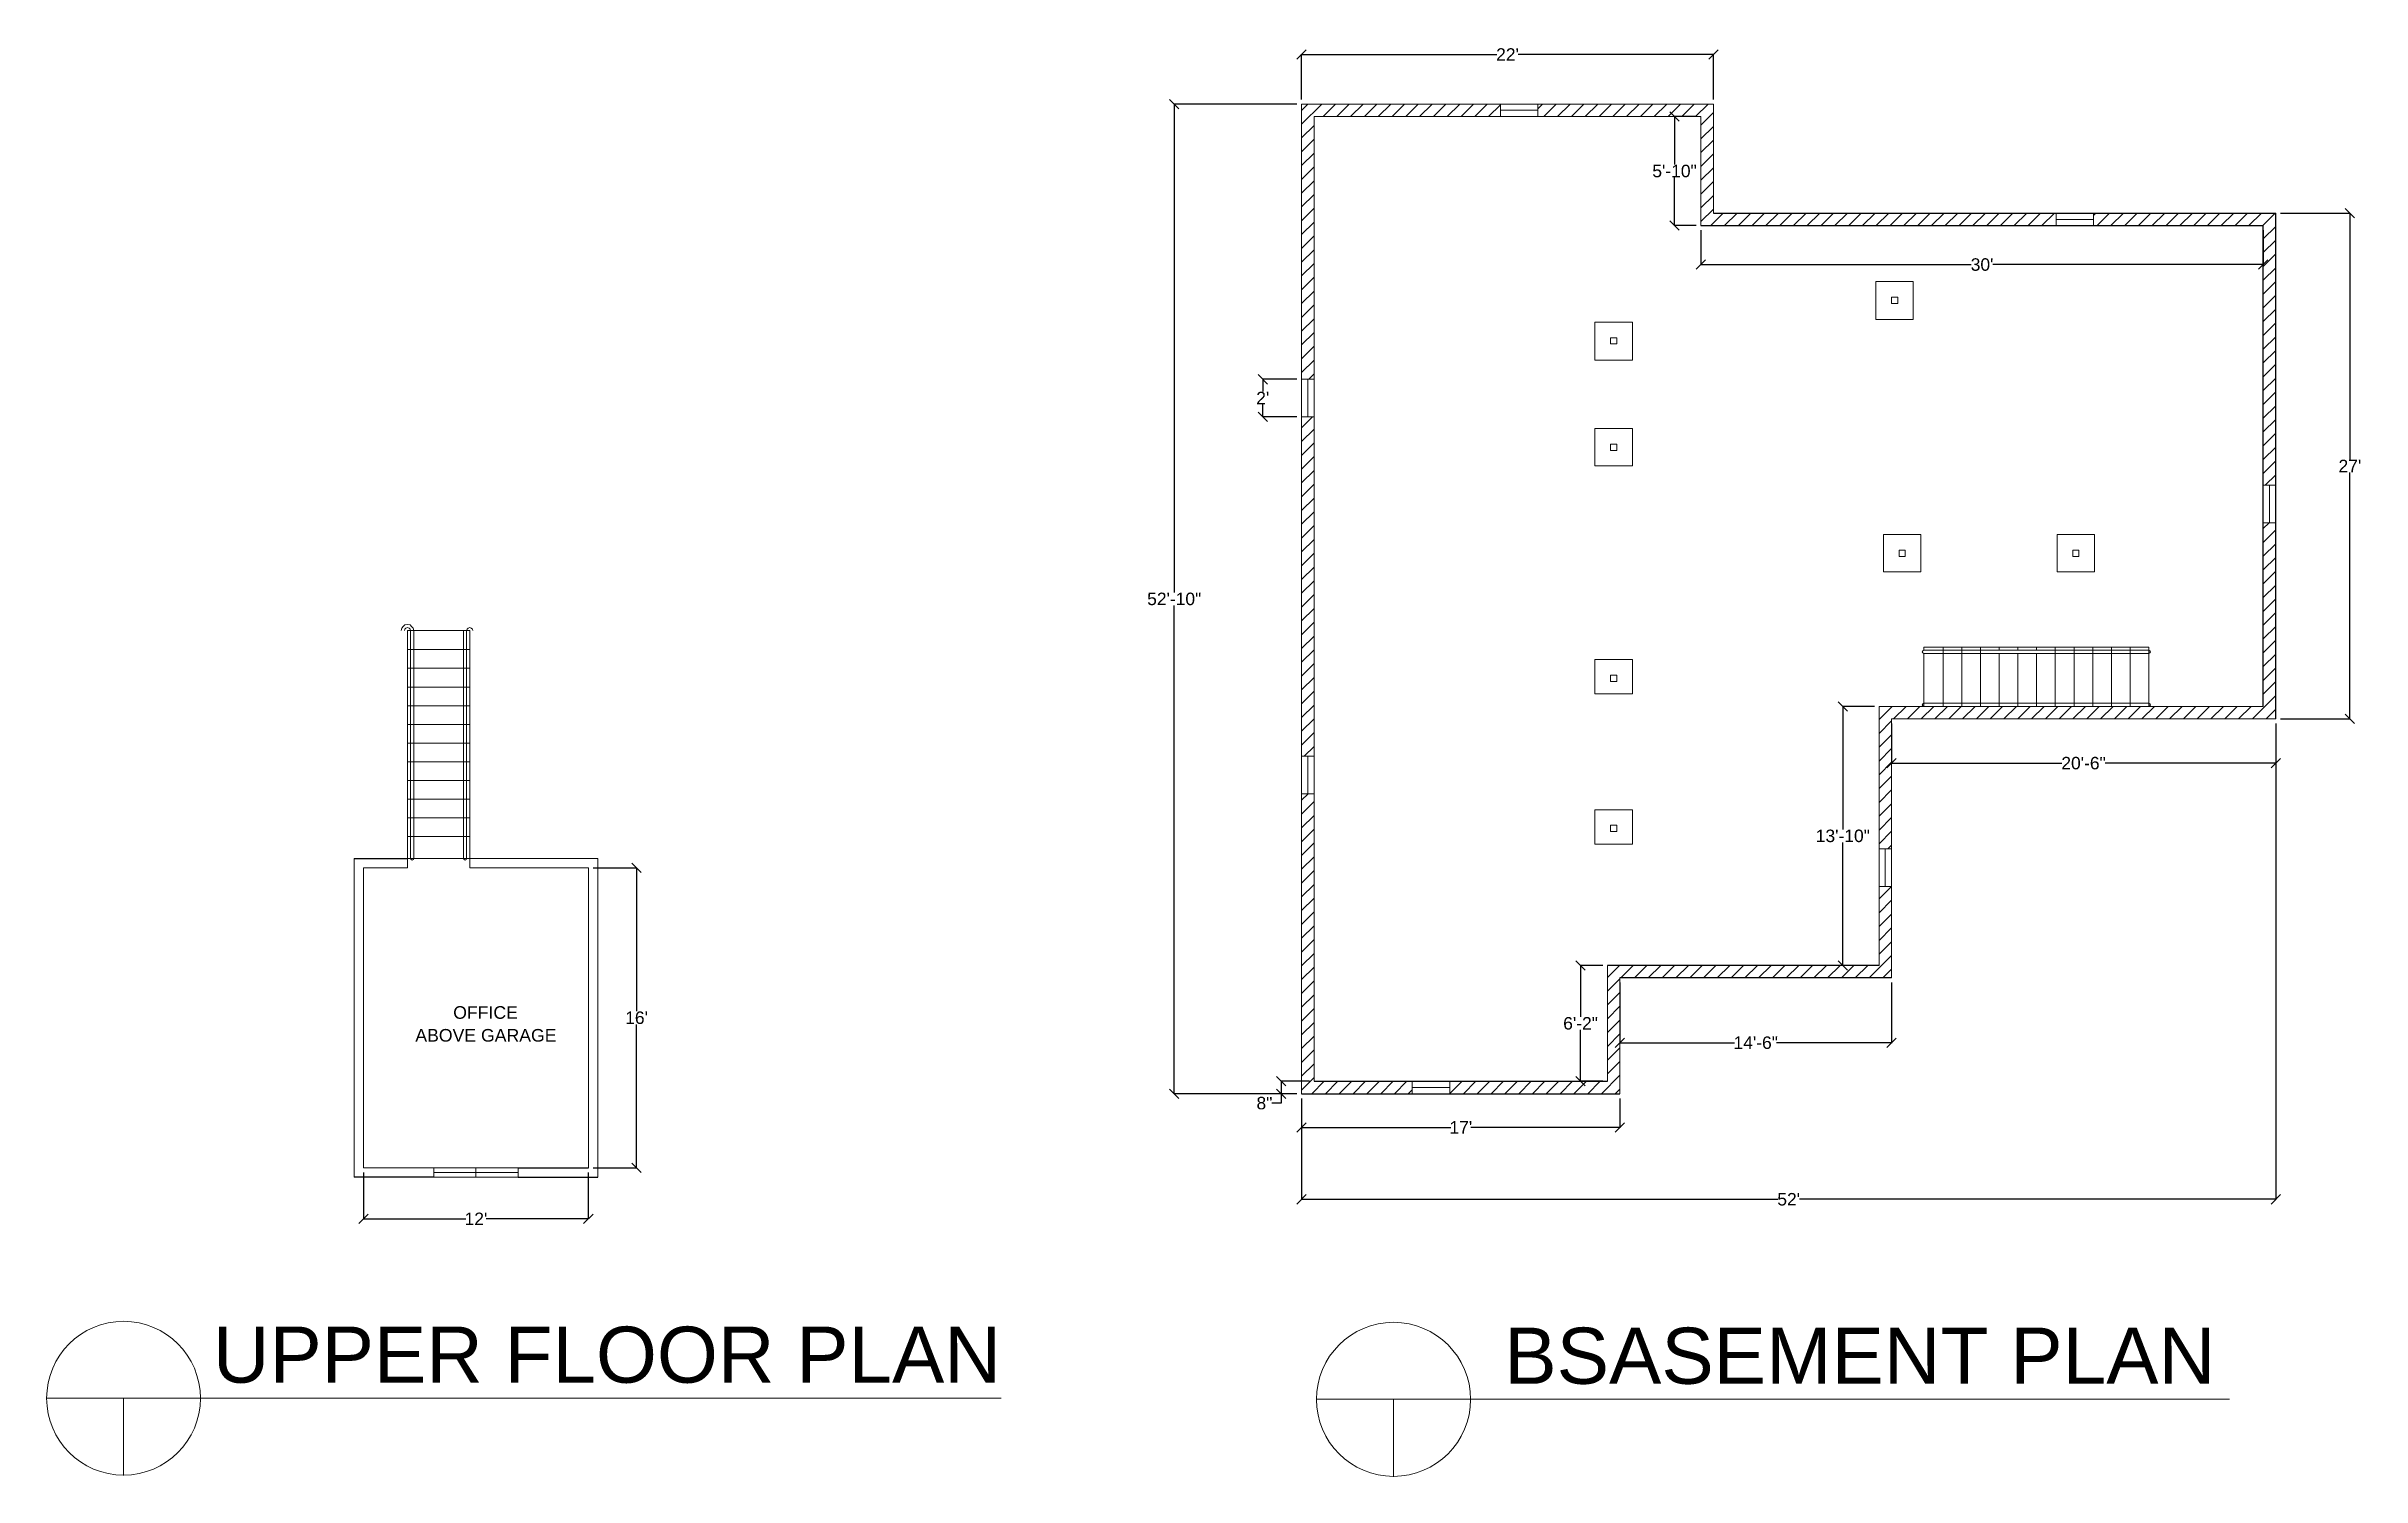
# Model space of a CAD drawing. Header units: inches. Extents: x 2489 to 11897, y 91 to 1364.
# Drawn here: x 2489 to 3973, y 111 to 1028 of the extents above; entities that cross this region are included whole.
import ezdxf

# ---------------------------------------------------------------- set-up
doc = ezdxf.new("R2010")
doc.units = ezdxf.units.IN
doc.header["$MEASUREMENT"] = 0
doc.layers.add('PDF2_Geometry', color=7, linetype='Continuous')
doc.layers.add('PDF2_Text', color=7, linetype='Continuous')
doc.styles.add('PDF Arial', font='arial.ttf')
doc.styles.get("Standard").update_dxf_attribs({"font": 'arial.ttf'})
doc.dimstyles.get("Standard").update_dxf_attribs({"dimtxt": 8, "dimasz": 6, "dimexe": 0.18, "dimexo": 3, "dimgap": 0.09, "dimtad": 0, "dimtih": 1, "dimtoh": 1, "dimdec": 4, "dimzin": 0, "dimdsep": 46, "dimlunit": 4, "dimtxsty": 'Standard', "dimblk": 'OBLIQUE', "dimcen": 0.09, "dimadec": 0, "dimazin": 0, "dimtfac": 1, "dimtdec": 4, "dimtofl": 0, "dimtmove": 0, "dimatfit": 3, "dimldrblk": 'OBLIQUE', "dimfxl": 1, "dimtolj": 1, "dimtzin": 0, "dimarcsym": 0})

msp = doc.modelspace()

# ---------------------------------------------------------------- texts
at = {"layer": 'PDF2_Text', "attachment_point": 7, "style": 'PDF Arial'}
for s, insert, char_height in [('OFFICE', (2750.14704, 404.6326), 8.090371), ('ABOVE GARAGE', (2725.87876, 390.00813), 8.0903708), ('UPPER FLOOR PLAN', (2596.18777, 171.107), 35.9295891), ('BSASEMENT PLAN', (3423.46433, 170.39544), 35.9923669)]:
    msp.add_mtext(s, dxfattribs=dict(at, insert=insert, char_height=char_height))

# ---------------------------------------------------------------- blocks, each defined once
blk = doc.blocks.new('_Oblique')
at = {"color": 0, "linetype": 'ByBlock', "lineweight": -2}
blk.add_line((-0.5, -0.5), (0.5, 0.5), dxfattribs=at)
blk = doc.blocks.new('*D49')
at = {"layer": 'Defpoints', "color": 0, "lineweight": 15, "transparency": 16777216}
for p in [(2692.7, 309.3), (2836.7, 309.3), (2692.7, 276.6)]:
    blk.add_point(p, dxfattribs=at)
at = {"layer": 'PDF2_Geometry', "color": 0, "lineweight": -2, "transparency": 16777216}
for p, q in [((2692.7, 306.3), (2692.7, 276.5)), ((2836.7, 306.3), (2836.7, 276.5)), ((2692.7, 276.6), (2758.2, 276.6)), ((2836.7, 276.6), (2771.2, 276.6))]:
    blk.add_line(p, q, dxfattribs=at)
at = {"layer": 'PDF2_Geometry', "color": 0, "lineweight": -2, "transparency": 16777216, "xscale": 6, "yscale": 6, "zscale": 6, "rotation": 180}
blk.add_blockref('_Oblique', (2692.7, 276.6), dxfattribs=at)
at = {"layer": 'PDF2_Geometry', "color": 0, "lineweight": -2, "transparency": 16777216, "xscale": 6, "yscale": 6, "zscale": 6}
blk.add_blockref('_Oblique', (2836.7, 276.6), dxfattribs=at)
at = {"layer": 'PDF2_Geometry', "color": 0, "lineweight": 9, "transparency": 16777216, "insert": (2764.7, 276.6), "char_height": 8, "attachment_point": 5}
blk.add_mtext("\\A1;12'", dxfattribs=at)
blk = doc.blocks.new('*D50')
at = {"layer": 'Defpoints', "color": 0, "lineweight": 15, "transparency": 16777216}
for p in [(2836.7, 501.5), (2867.6, 501.5), (2836.7, 309.3)]:
    blk.add_point(p, dxfattribs=at)
at = {"layer": 'PDF2_Geometry', "color": 0, "lineweight": -2, "transparency": 16777216}
for p, q in [((2839.7, 501.5), (2867.8, 501.5)), ((2867.6, 501.5), (2867.6, 409.6)), ((2867.6, 309.3), (2867.6, 401.2)), ((2839.7, 309.3), (2867.8, 309.3))]:
    blk.add_line(p, q, dxfattribs=at)
at = {"layer": 'PDF2_Geometry', "color": 0, "lineweight": -2, "transparency": 16777216, "xscale": 6, "yscale": 6, "zscale": 6}
for p, rotation in [((2867.6, 501.5), 90), ((2867.6, 309.3), 270)]:
    blk.add_blockref('_Oblique', p, dxfattribs=dict(at, rotation=rotation))
at = {"layer": 'PDF2_Geometry', "color": 0, "lineweight": 9, "transparency": 16777216, "insert": (2867.6, 405.4), "char_height": 8, "attachment_point": 5}
blk.add_mtext("\\A1;16'", dxfattribs=at)
blk = doc.blocks.new('*D94')
at = {"layer": 'Defpoints', "color": 0, "lineweight": 15, "transparency": 16777216}
for p in [(3293.6, 990.7), (3212, 356.7), (3293.6, 356.7)]:
    blk.add_point(p, dxfattribs=at)
at = {"layer": 'PDF2_Geometry', "color": 0, "lineweight": -2, "transparency": 16777216}
for p, q in [((3290.6, 990.7), (3211.9, 990.7)), ((3212, 990.7), (3212, 677.9)), ((3212, 356.7), (3212, 669.6)), ((3290.6, 356.7), (3211.9, 356.7))]:
    blk.add_line(p, q, dxfattribs=at)
at = {"layer": 'PDF2_Geometry', "color": 0, "lineweight": -2, "transparency": 16777216, "xscale": 6, "yscale": 6, "zscale": 6}
for p, rotation in [((3212, 990.7), 89.99946361669032), ((3212, 356.7), 269.9994636166903)]:
    blk.add_blockref('_Oblique', p, dxfattribs=dict(at, rotation=rotation))
at = {"layer": 'PDF2_Geometry', "color": 0, "lineweight": 9, "transparency": 16777216, "insert": (3212, 673.7), "char_height": 8, "attachment_point": 5}
blk.add_mtext('\\A1;52\'-10"', dxfattribs=at)
blk = doc.blocks.new('*D95')
at = {"color": 0, "lineweight": -2, "transparency": 16777216}
for p, q in [((3298.6, 364.7), (3280.3, 364.7)), ((3290.6, 356.7), (3280.3, 356.7)), ((3280.5, 364.7), (3280.5, 356.7)), ((3280.5, 356.7), (3280.5, 350.7)), ((3280.5, 350.7), (3274.5, 350.7))]:
    blk.add_line(p, q, dxfattribs=at)
at = {"layer": 'Defpoints', "color": 0, "lineweight": 15, "transparency": 16777216}
for p in [(3280.5, 356.7), (3293.6, 356.7), (3301.6, 364.7)]:
    blk.add_point(p, dxfattribs=at)
at = {"color": 0, "lineweight": -2, "transparency": 16777216, "xscale": 6, "yscale": 6, "zscale": 6}
for p, rotation in [((3280.5, 364.7), 90), ((3280.5, 356.7), 270)]:
    blk.add_blockref('_Oblique', p, dxfattribs=dict(at, rotation=rotation))
at = {"color": 0, "lineweight": 15, "transparency": 16777216, "insert": (3269.8, 350.7), "char_height": 8, "attachment_point": 5}
blk.add_mtext('\\A1;8"', dxfattribs=at)
blk = doc.blocks.new('*D96')
at = {"layer": 'Defpoints', "color": 0, "lineweight": 15, "transparency": 16777216}
for p in [(3293.6, 356.7), (3497.5, 356.7), (3497.5, 335.2)]:
    blk.add_point(p, dxfattribs=at)
at = {"layer": 'PDF2_Geometry', "color": 0, "lineweight": -2, "transparency": 16777216}
for p, q in [((3293.6, 353.7), (3293.6, 335)), ((3497.5, 353.7), (3497.5, 335)), ((3293.6, 335.2), (3389.1, 335.2)), ((3497.5, 335.2), (3402.1, 335.2))]:
    blk.add_line(p, q, dxfattribs=at)
at = {"layer": 'PDF2_Geometry', "color": 0, "lineweight": -2, "transparency": 16777216, "xscale": 6, "yscale": 6, "zscale": 6, "rotation": 180}
blk.add_blockref('_Oblique', (3293.6, 335.2), dxfattribs=at)
at = {"layer": 'PDF2_Geometry', "color": 0, "lineweight": -2, "transparency": 16777216, "xscale": 6, "yscale": 6, "zscale": 6}
blk.add_blockref('_Oblique', (3497.5, 335.2), dxfattribs=at)
at = {"layer": 'PDF2_Geometry', "color": 0, "lineweight": 9, "transparency": 16777216, "insert": (3395.6, 335.2), "char_height": 8, "attachment_point": 5}
blk.add_mtext("\\A1;17'", dxfattribs=at)
blk = doc.blocks.new('*D97')
at = {"layer": 'Defpoints', "color": 0, "lineweight": 15, "transparency": 16777216}
for p in [(3472.3, 438.9), (3489.5, 438.9), (3489.5, 364.7)]:
    blk.add_point(p, dxfattribs=at)
at = {"layer": 'PDF2_Geometry', "color": 0, "lineweight": -2, "transparency": 16777216}
for p, q in [((3486.5, 438.9), (3472.1, 438.9)), ((3472.3, 438.9), (3472.3, 406)), ((3472.3, 364.7), (3472.3, 397.7)), ((3486.5, 364.7), (3472.1, 364.7))]:
    blk.add_line(p, q, dxfattribs=at)
at = {"layer": 'PDF2_Geometry', "color": 0, "lineweight": -2, "transparency": 16777216, "xscale": 6, "yscale": 6, "zscale": 6}
for p, rotation in [((3472.3, 438.9), 90), ((3472.3, 364.7), 270)]:
    blk.add_blockref('_Oblique', p, dxfattribs=dict(at, rotation=rotation))
at = {"layer": 'PDF2_Geometry', "color": 0, "lineweight": 9, "transparency": 16777216, "insert": (3472.3, 401.8), "char_height": 8, "attachment_point": 5}
blk.add_mtext('\\A1;6\'-2"', dxfattribs=at)
blk = doc.blocks.new('*D98')
at = {"layer": 'Defpoints', "color": 0, "lineweight": 15, "transparency": 16777216}
for p in [(3497.5, 430.9), (3671.5, 430.9), (3671.5, 389.4)]:
    blk.add_point(p, dxfattribs=at)
at = {"layer": 'PDF2_Geometry', "color": 0, "lineweight": -2, "transparency": 16777216}
for p, q in [((3497.5, 427.9), (3497.5, 389.2)), ((3671.5, 427.9), (3671.5, 389.2)), ((3497.5, 389.4), (3571, 389.4)), ((3671.5, 389.4), (3597.9, 389.4))]:
    blk.add_line(p, q, dxfattribs=at)
at = {"layer": 'PDF2_Geometry', "color": 0, "lineweight": -2, "transparency": 16777216, "xscale": 6, "yscale": 6, "zscale": 6, "rotation": 180}
blk.add_blockref('_Oblique', (3497.5, 389.4), dxfattribs=at)
at = {"layer": 'PDF2_Geometry', "color": 0, "lineweight": -2, "transparency": 16777216, "xscale": 6, "yscale": 6, "zscale": 6}
blk.add_blockref('_Oblique', (3671.5, 389.4), dxfattribs=at)
at = {"layer": 'PDF2_Geometry', "color": 0, "lineweight": 9, "transparency": 16777216, "insert": (3584.5, 389.4), "char_height": 8, "attachment_point": 5}
blk.add_mtext('\\A1;14\'-6"', dxfattribs=at)
blk = doc.blocks.new('*D99')
at = {"layer": 'Defpoints', "color": 0, "lineweight": 15, "transparency": 16777216}
for p in [(3640.3, 604.9), (3663.5, 604.9), (3663.5, 438.9)]:
    blk.add_point(p, dxfattribs=at)
at = {"layer": 'PDF2_Geometry', "color": 0, "lineweight": -2, "transparency": 16777216}
for p, q in [((3660.5, 604.9), (3640.2, 604.9)), ((3640.3, 604.9), (3640.3, 526.1)), ((3640.3, 438.9), (3640.3, 517.7)), ((3660.5, 438.9), (3640.2, 438.9))]:
    blk.add_line(p, q, dxfattribs=at)
at = {"layer": 'PDF2_Geometry', "color": 0, "lineweight": -2, "transparency": 16777216, "xscale": 6, "yscale": 6, "zscale": 6}
for p, rotation in [((3640.3, 604.9), 90), ((3640.3, 438.9), 270)]:
    blk.add_blockref('_Oblique', p, dxfattribs=dict(at, rotation=rotation))
at = {"layer": 'PDF2_Geometry', "color": 0, "lineweight": 9, "transparency": 16777216, "insert": (3640.3, 521.9), "char_height": 8, "attachment_point": 5}
blk.add_mtext('\\A1;13\'-10"', dxfattribs=at)
blk = doc.blocks.new('*D100')
at = {"layer": 'Defpoints', "color": 0, "lineweight": 15, "transparency": 16777216}
for p in [(3671.5, 596.9), (3917.6, 596.9), (3917.6, 568.5)]:
    blk.add_point(p, dxfattribs=at)
at = {"layer": 'PDF2_Geometry', "color": 0, "lineweight": -2, "transparency": 16777216}
for p, q in [((3671.5, 593.9), (3671.5, 568.3)), ((3917.6, 593.9), (3917.6, 568.3)), ((3671.5, 568.5), (3780.6, 568.5)), ((3917.6, 568.5), (3808.4, 568.5))]:
    blk.add_line(p, q, dxfattribs=at)
at = {"layer": 'PDF2_Geometry', "color": 0, "lineweight": -2, "transparency": 16777216, "xscale": 6, "yscale": 6, "zscale": 6, "rotation": 180}
blk.add_blockref('_Oblique', (3671.5, 568.5), dxfattribs=at)
at = {"layer": 'PDF2_Geometry', "color": 0, "lineweight": -2, "transparency": 16777216, "xscale": 6, "yscale": 6, "zscale": 6}
blk.add_blockref('_Oblique', (3917.6, 568.5), dxfattribs=at)
at = {"layer": 'PDF2_Geometry', "color": 0, "lineweight": 9, "transparency": 16777216, "insert": (3794.5, 568.5), "char_height": 8, "attachment_point": 5}
blk.add_mtext('\\A1;20\'-6"', dxfattribs=at)
blk = doc.blocks.new('*D101')
at = {"layer": 'Defpoints', "color": 0, "lineweight": 15, "transparency": 16777216}
for p in [(3917.6, 596.9), (3293.6, 356.7), (3917.6, 289.1)]:
    blk.add_point(p, dxfattribs=at)
at = {"layer": 'PDF2_Geometry', "color": 0, "lineweight": -2, "transparency": 16777216}
for p, q in [((3917.6, 593.9), (3917.6, 288.9)), ((3293.6, 353.7), (3293.6, 288.9)), ((3293.6, 289.1), (3598.7, 289.1)), ((3917.6, 289.1), (3612.5, 289.1))]:
    blk.add_line(p, q, dxfattribs=at)
at = {"layer": 'PDF2_Geometry', "color": 0, "lineweight": -2, "transparency": 16777216, "xscale": 6, "yscale": 6, "zscale": 6, "rotation": 180}
blk.add_blockref('_Oblique', (3293.6, 289.1), dxfattribs=at)
at = {"layer": 'PDF2_Geometry', "color": 0, "lineweight": -2, "transparency": 16777216, "xscale": 6, "yscale": 6, "zscale": 6}
blk.add_blockref('_Oblique', (3917.6, 289.1), dxfattribs=at)
at = {"layer": 'PDF2_Geometry', "color": 0, "lineweight": 9, "transparency": 16777216, "insert": (3605.6, 289.1), "char_height": 8, "attachment_point": 5}
blk.add_mtext("\\A1;52'", dxfattribs=at)
blk = doc.blocks.new('*D102')
at = {"layer": 'Defpoints', "color": 0, "lineweight": 15, "transparency": 16777216}
for p in [(3917.6, 920.9), (3965.1, 920.9), (3917.6, 596.9)]:
    blk.add_point(p, dxfattribs=at)
at = {"layer": 'PDF2_Geometry', "color": 0, "lineweight": -2, "transparency": 16777216}
for p, q in [((3920.6, 920.9), (3965.3, 920.9)), ((3965.1, 920.9), (3965.1, 763)), ((3965.1, 596.9), (3965.1, 754.8)), ((3920.6, 596.9), (3965.3, 596.9))]:
    blk.add_line(p, q, dxfattribs=at)
at = {"layer": 'PDF2_Geometry', "color": 0, "lineweight": -2, "transparency": 16777216, "xscale": 6, "yscale": 6, "zscale": 6}
for p, rotation in [((3965.1, 920.9), 90), ((3965.1, 596.9), 270)]:
    blk.add_blockref('_Oblique', p, dxfattribs=dict(at, rotation=rotation))
at = {"layer": 'PDF2_Geometry', "color": 0, "lineweight": 9, "transparency": 16777216, "insert": (3965.1, 758.9), "char_height": 8, "attachment_point": 5}
blk.add_mtext("\\A1;27'", dxfattribs=at)
blk = doc.blocks.new('*D103')
at = {"layer": 'Defpoints', "color": 0, "lineweight": 15, "transparency": 16777216}
for p in [(3549.4, 912.9), (3909.6, 912.9), (3909.6, 887.9)]:
    blk.add_point(p, dxfattribs=at)
at = {"layer": 'PDF2_Geometry', "color": 0, "lineweight": -2, "transparency": 16777216}
for p, q in [((3549.4, 909.9), (3549.4, 887.7)), ((3909.6, 909.9), (3909.6, 887.7)), ((3549.4, 887.9), (3722.6, 887.9)), ((3909.6, 887.9), (3736.4, 887.9))]:
    blk.add_line(p, q, dxfattribs=at)
at = {"layer": 'PDF2_Geometry', "color": 0, "lineweight": -2, "transparency": 16777216, "xscale": 6, "yscale": 6, "zscale": 6, "rotation": 180}
blk.add_blockref('_Oblique', (3549.4, 887.9), dxfattribs=at)
at = {"layer": 'PDF2_Geometry', "color": 0, "lineweight": -2, "transparency": 16777216, "xscale": 6, "yscale": 6, "zscale": 6}
blk.add_blockref('_Oblique', (3909.6, 887.9), dxfattribs=at)
at = {"layer": 'PDF2_Geometry', "color": 0, "lineweight": 9, "transparency": 16777216, "insert": (3729.5, 887.9), "char_height": 8, "attachment_point": 5}
blk.add_mtext("\\A1;30'", dxfattribs=at)
blk = doc.blocks.new('*D104')
at = {"layer": 'Defpoints', "color": 0, "lineweight": 15, "transparency": 16777216}
for p in [(3532.5, 982.7), (3549.4, 982.7), (3549.4, 912.9)]:
    blk.add_point(p, dxfattribs=at)
at = {"layer": 'PDF2_Geometry', "color": 0, "lineweight": -2, "transparency": 16777216}
for p, q in [((3546.4, 982.7), (3532.4, 982.7)), ((3532.5, 982.7), (3532.5, 952)), ((3532.5, 912.9), (3532.5, 943.6)), ((3546.4, 912.9), (3532.4, 912.9))]:
    blk.add_line(p, q, dxfattribs=at)
at = {"layer": 'PDF2_Geometry', "color": 0, "lineweight": -2, "transparency": 16777216, "xscale": 6, "yscale": 6, "zscale": 6}
for p, rotation in [((3532.5, 982.7), 90), ((3532.5, 912.9), 270)]:
    blk.add_blockref('_Oblique', p, dxfattribs=dict(at, rotation=rotation))
at = {"layer": 'PDF2_Geometry', "color": 0, "lineweight": 9, "transparency": 16777216, "insert": (3532.5, 947.8), "char_height": 8, "attachment_point": 5}
blk.add_mtext('\\A1;5\'-10"', dxfattribs=at)
blk = doc.blocks.new('*D105')
at = {"layer": 'Defpoints', "color": 0, "lineweight": 15, "transparency": 16777216}
for p in [(3557.4, 1022.5), (3293.6, 990.7), (3557.4, 990.7)]:
    blk.add_point(p, dxfattribs=at)
at = {"layer": 'PDF2_Geometry', "color": 0, "lineweight": -2, "transparency": 16777216}
for p, q in [((3293.6, 993.7), (3293.6, 1022.7)), ((3293.6, 1022.5), (3418.6, 1022.5)), ((3557.4, 1022.5), (3432.4, 1022.5)), ((3557.4, 993.7), (3557.4, 1022.7))]:
    blk.add_line(p, q, dxfattribs=at)
at = {"layer": 'PDF2_Geometry', "color": 0, "lineweight": -2, "transparency": 16777216, "xscale": 6, "yscale": 6, "zscale": 6, "rotation": 180}
blk.add_blockref('_Oblique', (3293.6, 1022.5), dxfattribs=at)
at = {"layer": 'PDF2_Geometry', "color": 0, "lineweight": -2, "transparency": 16777216, "xscale": 6, "yscale": 6, "zscale": 6}
blk.add_blockref('_Oblique', (3557.4, 1022.5), dxfattribs=at)
at = {"layer": 'PDF2_Geometry', "color": 0, "lineweight": 9, "transparency": 16777216, "insert": (3425.5, 1022.5), "char_height": 8, "attachment_point": 5}
blk.add_mtext("\\A1;22'", dxfattribs=at)
blk = doc.blocks.new('*D109')
at = {"color": 0, "lineweight": -2, "transparency": 16777216}
for p, q in [((3290.6, 814.4), (3268.5, 814.4)), ((3268.7, 814.4), (3268.7, 806.5)), ((3290.6, 790.4), (3268.5, 790.4)), ((3268.7, 790.4), (3268.7, 798.3))]:
    blk.add_line(p, q, dxfattribs=at)
at = {"layer": 'Defpoints', "color": 0, "lineweight": 15, "transparency": 16777216}
for p in [(3268.7, 814.4), (3293.6, 814.4), (3293.6, 790.4)]:
    blk.add_point(p, dxfattribs=at)
at = {"color": 0, "lineweight": -2, "transparency": 16777216, "xscale": 6, "yscale": 6, "zscale": 6}
for p, rotation in [((3268.7, 814.4), 90), ((3268.7, 790.4), 270)]:
    blk.add_blockref('_Oblique', p, dxfattribs=dict(at, rotation=rotation))
at = {"color": 0, "lineweight": 15, "transparency": 16777216, "insert": (3268.7, 802.4), "char_height": 8, "attachment_point": 5}
blk.add_mtext("\\A1;2'", dxfattribs=at)

# ---------------------------------------------------------------- dimensions: what is measured, and where the dimension line sits
at = {"lineweight": 15}
for base, p1, p2, picture, middle in [((3268.71133, 814.42702), (3293.6144, 790.42702), (3293.61462, 814.42702), '*D109', (3268.71133, 802.42702)), ((3280.45364, 356.74677), (3301.61041, 364.74677), (3293.61034, 356.74677), '*D95', (3269.76064, 350.74677))]:
    dim = msp.add_linear_dim(base=base, p1=p1, p2=p2, angle=90, dimstyle='Standard', dxfattribs=at)
    dim.commit()
    dim.dimension.update_dxf_attribs({"geometry": picture, "text_midpoint": middle})
at = {"layer": 'PDF2_Geometry', "lineweight": 9}
for p1, p2, distance, text, picture, middle in [((3293.61627, 990.72542), (3557.38596, 990.72536), 31.76646, "22'", '*D105', (3425.50111, 1022.49182)), ((3671.4755, 596.90021), (3917.61625, 596.90021), -28.42578, '20\'-6"', '*D100', (3794.54587, 568.47443))]:
    dim = msp.add_aligned_dim(p1=p1, p2=p2, distance=distance, text=text, dimstyle='Standard', dxfattribs=at)
    dim.commit()
    dim.dimension.update_dxf_attribs({"geometry": picture, "text_midpoint": middle})
dim = msp.add_aligned_dim(p1=(3293.6162709184, 990.7254240005), p2=(3293.6103358292, 356.7467736194), distance=-81.5680121872, dimstyle='Standard', dxfattribs=at)
dim.commit()
dim.dimension.update_dxf_attribs({"geometry": '*D94', "text_midpoint": (3212.0452911901, 673.7368624215)})
for base, p1, p2, text, picture, middle in [((3532.53994, 982.72536), (3549.38597, 912.87464), (3549.38597, 982.72536), '5\'-10"', '*D104', (3532.53994, 947.8)), ((2867.63328, 501.48159), (2836.73404, 309.34857), (2836.73404, 501.48159), "16'", '*D50', (2867.63328, 405.41508)), ((3472.32164, 438.92154), (3489.5139, 364.74677), (3489.5139, 438.92154), '6\'-2"', '*D97', (3472.32164, 401.83416))]:
    dim = msp.add_linear_dim(base=base, p1=p1, p2=p2, angle=90, text=text, dimstyle='Standard', dxfattribs=at)
    dim.commit()
    dim.dimension.update_dxf_attribs({"geometry": picture, "text_midpoint": middle})
for base, p1, p2, picture, middle in [((3965.09494, 920.87464), (3917.61625, 596.90021), (3917.61625, 920.87464), '*D102', (3965.09494, 758.88743)), ((3640.34704, 604.90027), (3663.4755, 438.92154), (3663.4755, 604.90027), '*D99', (3640.34704, 521.9109))]:
    dim = msp.add_linear_dim(base=base, p1=p1, p2=p2, angle=90, dimstyle='Standard', dxfattribs=at)
    dim.commit()
    dim.dimension.update_dxf_attribs({"geometry": picture, "text_midpoint": middle})
for base, p1, p2, text, picture, middle in [((3909.61625, 887.9032), (3549.38597, 912.87464), (3909.61625, 912.87464), "30'", '*D103', (3729.50111, 887.9032)), ((3671.4755, 389.37649), (3497.5139, 430.92154), (3671.4755, 430.92154), '14\'-6"', '*D98', (3584.4947, 389.37649)), ((3497.5139, 335.19971), (3293.61034, 356.74677), (3497.5139, 356.74677), "17'", '*D96', (3395.56212, 335.19971))]:
    dim = msp.add_linear_dim(base=base, p1=p1, p2=p2, text=text, dimstyle='Standard', dxfattribs=at)
    dim.commit()
    dim.dimension.update_dxf_attribs({"geometry": picture, "text_midpoint": middle})
for base, p1, p2, picture, middle in [((3917.61625, 289.05571), (3293.61034, 356.74677), (3917.61625, 596.90021), '*D101', (3605.6133, 289.05571)), ((2692.73404, 276.64131), (2836.73404, 309.34857), (2692.73404, 309.34857), '*D49', (2764.73404, 276.64131))]:
    dim = msp.add_linear_dim(base=base, p1=p1, p2=p2, dimstyle='Standard', dxfattribs=at)
    dim.commit()
    dim.dimension.update_dxf_attribs({"geometry": picture, "text_midpoint": middle})

# ---------------------------------------------------------------- hatches: boundary and pattern name
at = {"lineweight": 15}
h = msp.add_hatch(dxfattribs=at)
h.set_pattern_fill('ANSI31', color=256, scale=50)
h.paths.add_polyline_path([(3293.61462, 814.42702), (3301.61462, 814.42702), (3301.6162, 982.72536), (3420.93965, 982.72536), (3420.93965, 990.72536), (3293.61627, 990.72536)])
h.paths.add_polyline_path([(3301.6144, 790.42702), (3293.6144, 790.42702), (3293.61236, 572.90042), (3301.61236, 572.90042)])
h.paths.add_polyline_path([(3293.61034, 356.74677), (3364.51115, 356.74677), (3364.51115, 364.74677), (3301.61041, 364.74677), (3301.61213, 548.90042), (3293.61213, 548.90042)])
h.paths.add_polyline_path([(3497.5139, 356.74677), (3497.5139, 430.92154), (3671.4755, 430.92154), (3671.4755, 489.58386), (3663.4755, 489.58386), (3663.4755, 438.92154), (3489.5139, 438.92154), (3489.5139, 364.74677), (3388.51115, 364.74677), (3388.51115, 356.74677)])
h.paths.add_polyline_path([(3671.4755, 596.90026), (3917.61625, 596.90021), (3917.61625, 722.5256), (3909.61625, 722.5256), (3909.61625, 604.90022), (3663.4755, 604.90027), (3663.4755, 513.58386), (3671.4755, 513.58386)])
h.paths.add_polyline_path([(3909.61625, 746.5256), (3917.61625, 746.5256), (3917.61625, 920.87464), (3800.86883, 920.87464), (3800.86883, 912.87464), (3909.61625, 912.87464)])
h.paths.add_polyline_path([(3557.38597, 920.87464), (3557.38597, 990.72536), (3444.93965, 990.72536), (3444.93965, 982.72536), (3549.38597, 982.72536), (3549.38597, 912.87464), (3776.86883, 912.87464), (3776.86883, 920.87464)])

# ---------------------------------------------------------------- linework, layer by layer
for p, q in [((3557.38597, 920.87464), (3917.61625, 920.87464)), ((3917.61625, 596.90021), (3917.61625, 920.87464)), ((3549.38597, 912.87464), (3909.61625, 912.87464)), ((3909.61625, 604.90022), (3909.61625, 912.87464)), ((2686.73404, 507.47046), (2720.85591, 507.47046)), ((3663.4755, 438.92154), (3489.5139, 438.92154)), ((3671.4755, 430.92154), (3497.5139, 430.92154)), ((3293.61034, 356.74677), (3497.5139, 356.74677)), ((3301.61041, 364.74677), (3489.5139, 364.74677)), ((2737.73404, 303.36519), (2686.73404, 303.36519)), ((2791.73403, 309.34857), (2836.73404, 309.34857)), ((2791.73404, 303.36527), (2842.73404, 303.36519))]:
    msp.add_line(p, q)
msp.add_line((2692.73404, 309.34857), (2737.73404, 309.34857), dxfattribs=at)
at = {"layer": 'PDF2_Geometry', "lineweight": 9}
for p, q in [((3420.93965, 990.72536), (3420.93965, 982.72536)), ((3420.93965, 990.72536), (3444.93965, 990.72536)), ((3420.93965, 986.72536), (3444.93965, 986.72536)), ((3444.93965, 982.72536), (3420.93965, 982.72536)), ((3444.93965, 990.72536), (3444.93965, 982.72536)), ((3776.86883, 920.87464), (3776.86883, 912.87464)), ((3776.86883, 920.87464), (3800.86883, 920.87464)), ((3800.86883, 920.87464), (3800.86883, 912.87464)), ((3776.86883, 916.87464), (3800.86883, 916.87464)), ((3800.86883, 912.87464), (3776.86883, 912.87464)), ((3301.6144, 814.42702), (3293.6144, 814.42702)), ((3293.6144, 790.42702), (3293.6144, 814.42702)), ((3297.6144, 814.42702), (3297.6144, 790.42702)), ((3301.6144, 814.42702), (3301.6144, 790.42702)), ((3301.6144, 790.42702), (3293.6144, 790.42702)), ((3917.61625, 746.5256), (3909.61625, 746.5256)), ((3909.61625, 722.5256), (3909.61625, 746.5256)), ((3913.61625, 746.5256), (3913.61625, 722.5256)), ((3917.61625, 746.5256), (3917.61625, 722.5256)), ((3917.61625, 722.5256), (3909.61625, 722.5256)), ((3301.61213, 572.90042), (3293.61213, 572.90042)), ((3293.61213, 548.90042), (3293.61213, 572.90042)), ((3297.61213, 572.90042), (3297.61213, 548.90042)), ((3301.61213, 572.90042), (3301.61213, 548.90042)), ((3301.61213, 548.90042), (3293.61213, 548.90042)), ((3671.4755, 513.58386), (3663.4755, 513.58386)), ((3663.4755, 489.58386), (3663.4755, 513.58386)), ((3667.4755, 513.58386), (3667.4755, 489.58386)), ((3671.4755, 513.58386), (3671.4755, 489.58386)), ((3671.4755, 489.58386), (3663.4755, 489.58386)), ((3364.51115, 364.74677), (3364.51115, 356.74677)), ((3364.51115, 364.74677), (3388.51115, 364.74677)), ((3364.51115, 360.74677), (3388.51115, 360.74677)), ((3388.51115, 356.74677), (3364.51115, 356.74677)), ((3388.51115, 364.74677), (3388.51115, 356.74677)), ((2737.73404, 309.35241), (2737.73404, 303.36515)), ((2737.73404, 309.35241), (2791.73403, 309.35241)), ((2791.73404, 306.36519), (2737.73404, 306.36519)), ((2737.73404, 303.36519), (2791.73403, 303.36519)), ((2764.73404, 309.35241), (2764.73404, 303.36515)), ((2791.73403, 309.35241), (2791.73404, 303.36515))]:
    msp.add_line(p, q, dxfattribs=at)
at = {"layer": 'PDF2_Geometry', "lineweight": 20}
for points in [[(3293.61627, 990.72542), (3293.61034, 356.74677)], [(3557.38596, 990.72536), (3293.61627, 990.72536)], [(3301.6162, 982.72536), (3301.61041, 364.74677)], [(3549.38597, 982.72536), (3301.6162, 982.72536)], [(3549.38597, 982.72536), (3549.38597, 912.87464)], [(3557.38597, 990.72536), (3557.38597, 920.87464)], [(3671.4754, 862.99835), (3671.4754, 866.99421)], [(3663.4755, 604.90027), (3909.61625, 604.90022)], [(3663.4755, 438.92154), (3663.4755, 604.90027)], [(3671.4755, 430.92154), (3671.4755, 596.90021)], [(3671.47555, 596.90026), (3917.61625, 596.90021)], [(2686.73404, 507.47046), (2686.73404, 303.36519)], [(2720.85591, 507.47046), (2720.85591, 501.48156)], [(2760.74511, 507.47051), (2842.73404, 507.47051)], [(2760.74513, 507.47051), (2760.74513, 501.48156)], [(2842.73404, 303.36519), (2842.73404, 507.47051)], [(2692.73404, 501.48159), (2720.85592, 501.48159)], [(2692.73404, 501.48159), (2692.73404, 309.34857)], [(2760.74511, 501.48159), (2836.73404, 501.48159)], [(2836.73404, 309.34857), (2836.73404, 501.48159)], [(3489.5139, 438.92154), (3489.5139, 364.74677)], [(3497.5139, 430.92154), (3497.5139, 356.74677)]]:
    msp.add_lwpolyline(points, dxfattribs=at)
at = {"layer": 'PDF2_Geometry', "lineweight": 9}
for points in [[(3661.48583, 852.67559), (3685.46095, 852.67559), (3685.46095, 876.98403), (3661.48583, 876.98403)], [(3481.53712, 826.72663), (3505.51225, 826.72663), (3505.51225, 851.03507), (3481.53712, 851.03507)], [(3481.53264, 758.88908), (3505.50776, 758.88908), (3505.50776, 782.86439), (3481.53264, 782.86439)], [(3666.35221, 691.01698), (3690.32733, 691.01698), (3690.32733, 714.99229), (3666.35221, 714.99229)], [(3777.57101, 691.01698), (3801.54638, 691.01698), (3801.54638, 714.99229), (3777.57101, 714.99229)], [(3481.53705, 612.87435), (3505.51218, 612.87435), (3505.51218, 634.85174), (3481.53705, 634.85174)], [(3481.53705, 516.72494), (3505.51218, 516.72494), (3505.51218, 538.70233), (3481.53705, 538.70233)]]:
    msp.add_lwpolyline(points, close=True, dxfattribs=at)
at = {"layer": 'PDF2_Geometry', "lineweight": 18}
for points in [[(3675.47129, 866.99424), (3671.4754, 866.99424)], [(3675.47129, 862.99835), (3671.4754, 862.99835)], [(3836.35819, 638.86535), (3692.17338, 638.86535), (3691.50725, 639.19835), (3691.17419, 639.86429), (3691.50725, 640.53028), (3692.17338, 640.86328), (3836.35819, 640.86328), (3837.02432, 640.53028), (3837.35738, 639.86429), (3837.02432, 639.19835)], [(3692.17338, 604.90028), (3836.35819, 604.90028), (3837.02432, 605.23328), (3837.35738, 605.89928), (3837.02432, 606.56521), (3836.35819, 606.89821), (3692.17338, 606.89821), (3691.50725, 606.56521), (3691.17419, 605.89928), (3691.50725, 605.23328)]]:
    msp.add_lwpolyline(points, close=True, dxfattribs=at)
for points in [[(3671.4755, 866.99421), (3671.4755, 862.99832)], [(3675.47138, 866.99421), (3675.47138, 862.99832)], [(3491.52668, 841.04528), (3495.52256, 841.04528)], [(3491.52669, 841.04525), (3491.52669, 837.04939), (3495.52267, 837.04939), (3495.52267, 841.04528)], [(3491.52219, 772.87466), (3495.51808, 772.87466)], [(3495.51817, 772.87469), (3491.52227, 772.87469)], [(3491.5223, 768.87878), (3491.5223, 772.87467)], [(3495.51819, 768.87878), (3495.51819, 772.87467)], [(3491.52219, 768.87878), (3495.51808, 768.87878)], [(3495.51817, 768.8788), (3491.52227, 768.8788)], [(3680.33776, 705.00259), (3676.34187, 705.00259)], [(3676.34187, 705.00253), (3676.34187, 701.00664)], [(3680.33776, 701.0067), (3676.34187, 701.0067)], [(3680.33776, 705.00253), (3680.33776, 701.00664)], [(3791.55668, 701.0067), (3787.56079, 701.0067)], [(3791.55656, 701.00668), (3791.55656, 705.00259), (3787.56083, 705.00259), (3787.56083, 701.00668)], [(2716.86695, 653.39842), (2717.19936, 655.06047), (2718.19659, 656.0577), (2719.19382, 657.05493), (2720.85587, 657.38734), (2722.51792, 657.05493), (2723.51515, 656.0577), (2724.51238, 655.06047), (2724.84479, 653.39842), (2724.84479, 607.85823)], [(2718.86153, 653.39842), (2719.19388, 654.39568), (2719.85872, 655.06045), (2720.85591, 655.39287), (2721.85322, 655.06045), (2722.51793, 654.39568), (2722.85042, 653.39842), (2722.85042, 606.86104)], [(2756.75625, 653.39842), (2756.75625, 623.81395)], [(2762.73964, 653.39842), (2762.40716, 654.39568), (2761.74232, 655.06045), (2760.74513, 655.39287), (2759.74794, 655.06045), (2759.08311, 654.39568), (2758.75063, 653.39842), (2758.75063, 624.81115)], [(2758.75063, 634.78348), (2758.75063, 507.47046), (2758.41827, 506.80563), (2757.75344, 506.47321), (2757.0886, 506.80563), (2756.75625, 507.47046), (2756.75625, 633.78623)], [(3495.5226, 624.86198), (3491.52662, 624.86198), (3495.5226, 624.86198), (3495.5226, 620.86612), (3491.52662, 620.86612), (3495.5226, 620.86612)], [(3491.52672, 620.8661), (3491.52672, 624.86199)], [(2722.85042, 620.15743), (2722.85042, 507.47046), (2723.18277, 506.80563), (2723.8476, 506.47321), (2724.51244, 506.80563), (2724.84479, 507.47046), (2724.84479, 620.82226)], [(3495.5226, 528.71257), (3491.52662, 528.71257), (3495.5226, 528.71257), (3495.5226, 524.71672), (3491.52662, 524.71672), (3495.5226, 524.71672)], [(3491.52672, 524.71669), (3491.52672, 528.71259)]]:
    msp.add_lwpolyline(points, dxfattribs=at)
at = {"layer": 'PDF2_Geometry', "lineweight": 9}
for points in [[(2720.85591, 605.86379), (2720.85591, 653.39842), (2760.74513, 653.39842), (2760.74513, 507.47046)], [(2720.85591, 641.43169), (2760.74511, 641.43169)], [(3692.1733, 604.90028), (3692.1733, 638.86534)], [(3692.17338, 642.86121), (3836.35819, 642.86121)], [(3692.17338, 640.86328), (3692.17338, 642.86121), (3692.17338, 640.86328)], [(3704.49395, 604.90028), (3704.49395, 640.86328), (3704.49395, 642.86123)], [(3716.48162, 604.90028), (3716.48162, 642.86123)], [(3728.46929, 604.90028), (3728.46929, 642.86123)], [(3740.45694, 640.86328), (3740.45694, 642.86121), (3740.45694, 640.86328)], [(3740.45694, 604.90028), (3740.45694, 638.86535), (3740.45694, 604.90028)], [(3752.44463, 640.86328), (3752.44463, 642.86123)], [(3752.44463, 604.90028), (3752.44463, 638.86534)], [(3764.4323, 640.86328), (3764.4323, 642.86123)], [(3764.4323, 604.90028), (3764.4323, 638.86534)], [(3776.41996, 604.90028), (3776.41996, 642.86123), (3776.41996, 640.86328)], [(3788.40763, 604.90028), (3788.40763, 642.86123)], [(3800.3953, 604.90028), (3800.3953, 642.86123)], [(3812.38297, 604.90028), (3812.38297, 642.86123)], [(3824.37064, 604.90028), (3824.37064, 642.86123)], [(3836.35831, 604.90028), (3836.35831, 642.86123)], [(2720.85591, 629.46493), (2760.74511, 629.46493)], [(2720.85591, 619.16017), (2720.85591, 507.47046), (2760.74511, 507.47046)], [(2720.85591, 617.16575), (2760.74511, 617.16575)], [(2720.85591, 605.199), (2760.74511, 605.199)], [(2720.85591, 593.23223), (2760.74511, 593.23223)], [(2720.85591, 581.26548), (2760.74511, 581.26548)], [(2720.85591, 569.29872), (2760.74511, 569.29872)], [(2720.85591, 557.33196), (2760.74511, 557.33196)], [(2720.85591, 545.3652), (2760.74511, 545.3652)], [(2720.85591, 533.39844), (2760.74511, 533.39844)], [(2720.85591, 521.43168), (2760.74511, 521.43168)], [(3101.13301, 161.75858), (2489.49859, 161.75858)], [(2539.02774, 161.75858), (2539.02774, 112.2295)], [(3888.00714, 161.03069), (3302.94235, 161.03069)], [(3352.5579, 161.03069), (3352.5579, 111.41504)]]:
    msp.add_lwpolyline(points, dxfattribs=at)
for centre, radius in [((2538.96626, 161.69342), 49.25818), ((3352.49631, 160.96542), 49.34425)]:
    msp.add_circle(centre, radius, dxfattribs=at)

msp.set_redraw_order([(e.dxf.handle, doc.entitydb.next_handle()) for e in msp.query("TEXT MTEXT ATTDEF DIMENSION ARC_DIMENSION")])  # texts and dimensions are drawn at this point

doc.saveas('drawing.dxf')
